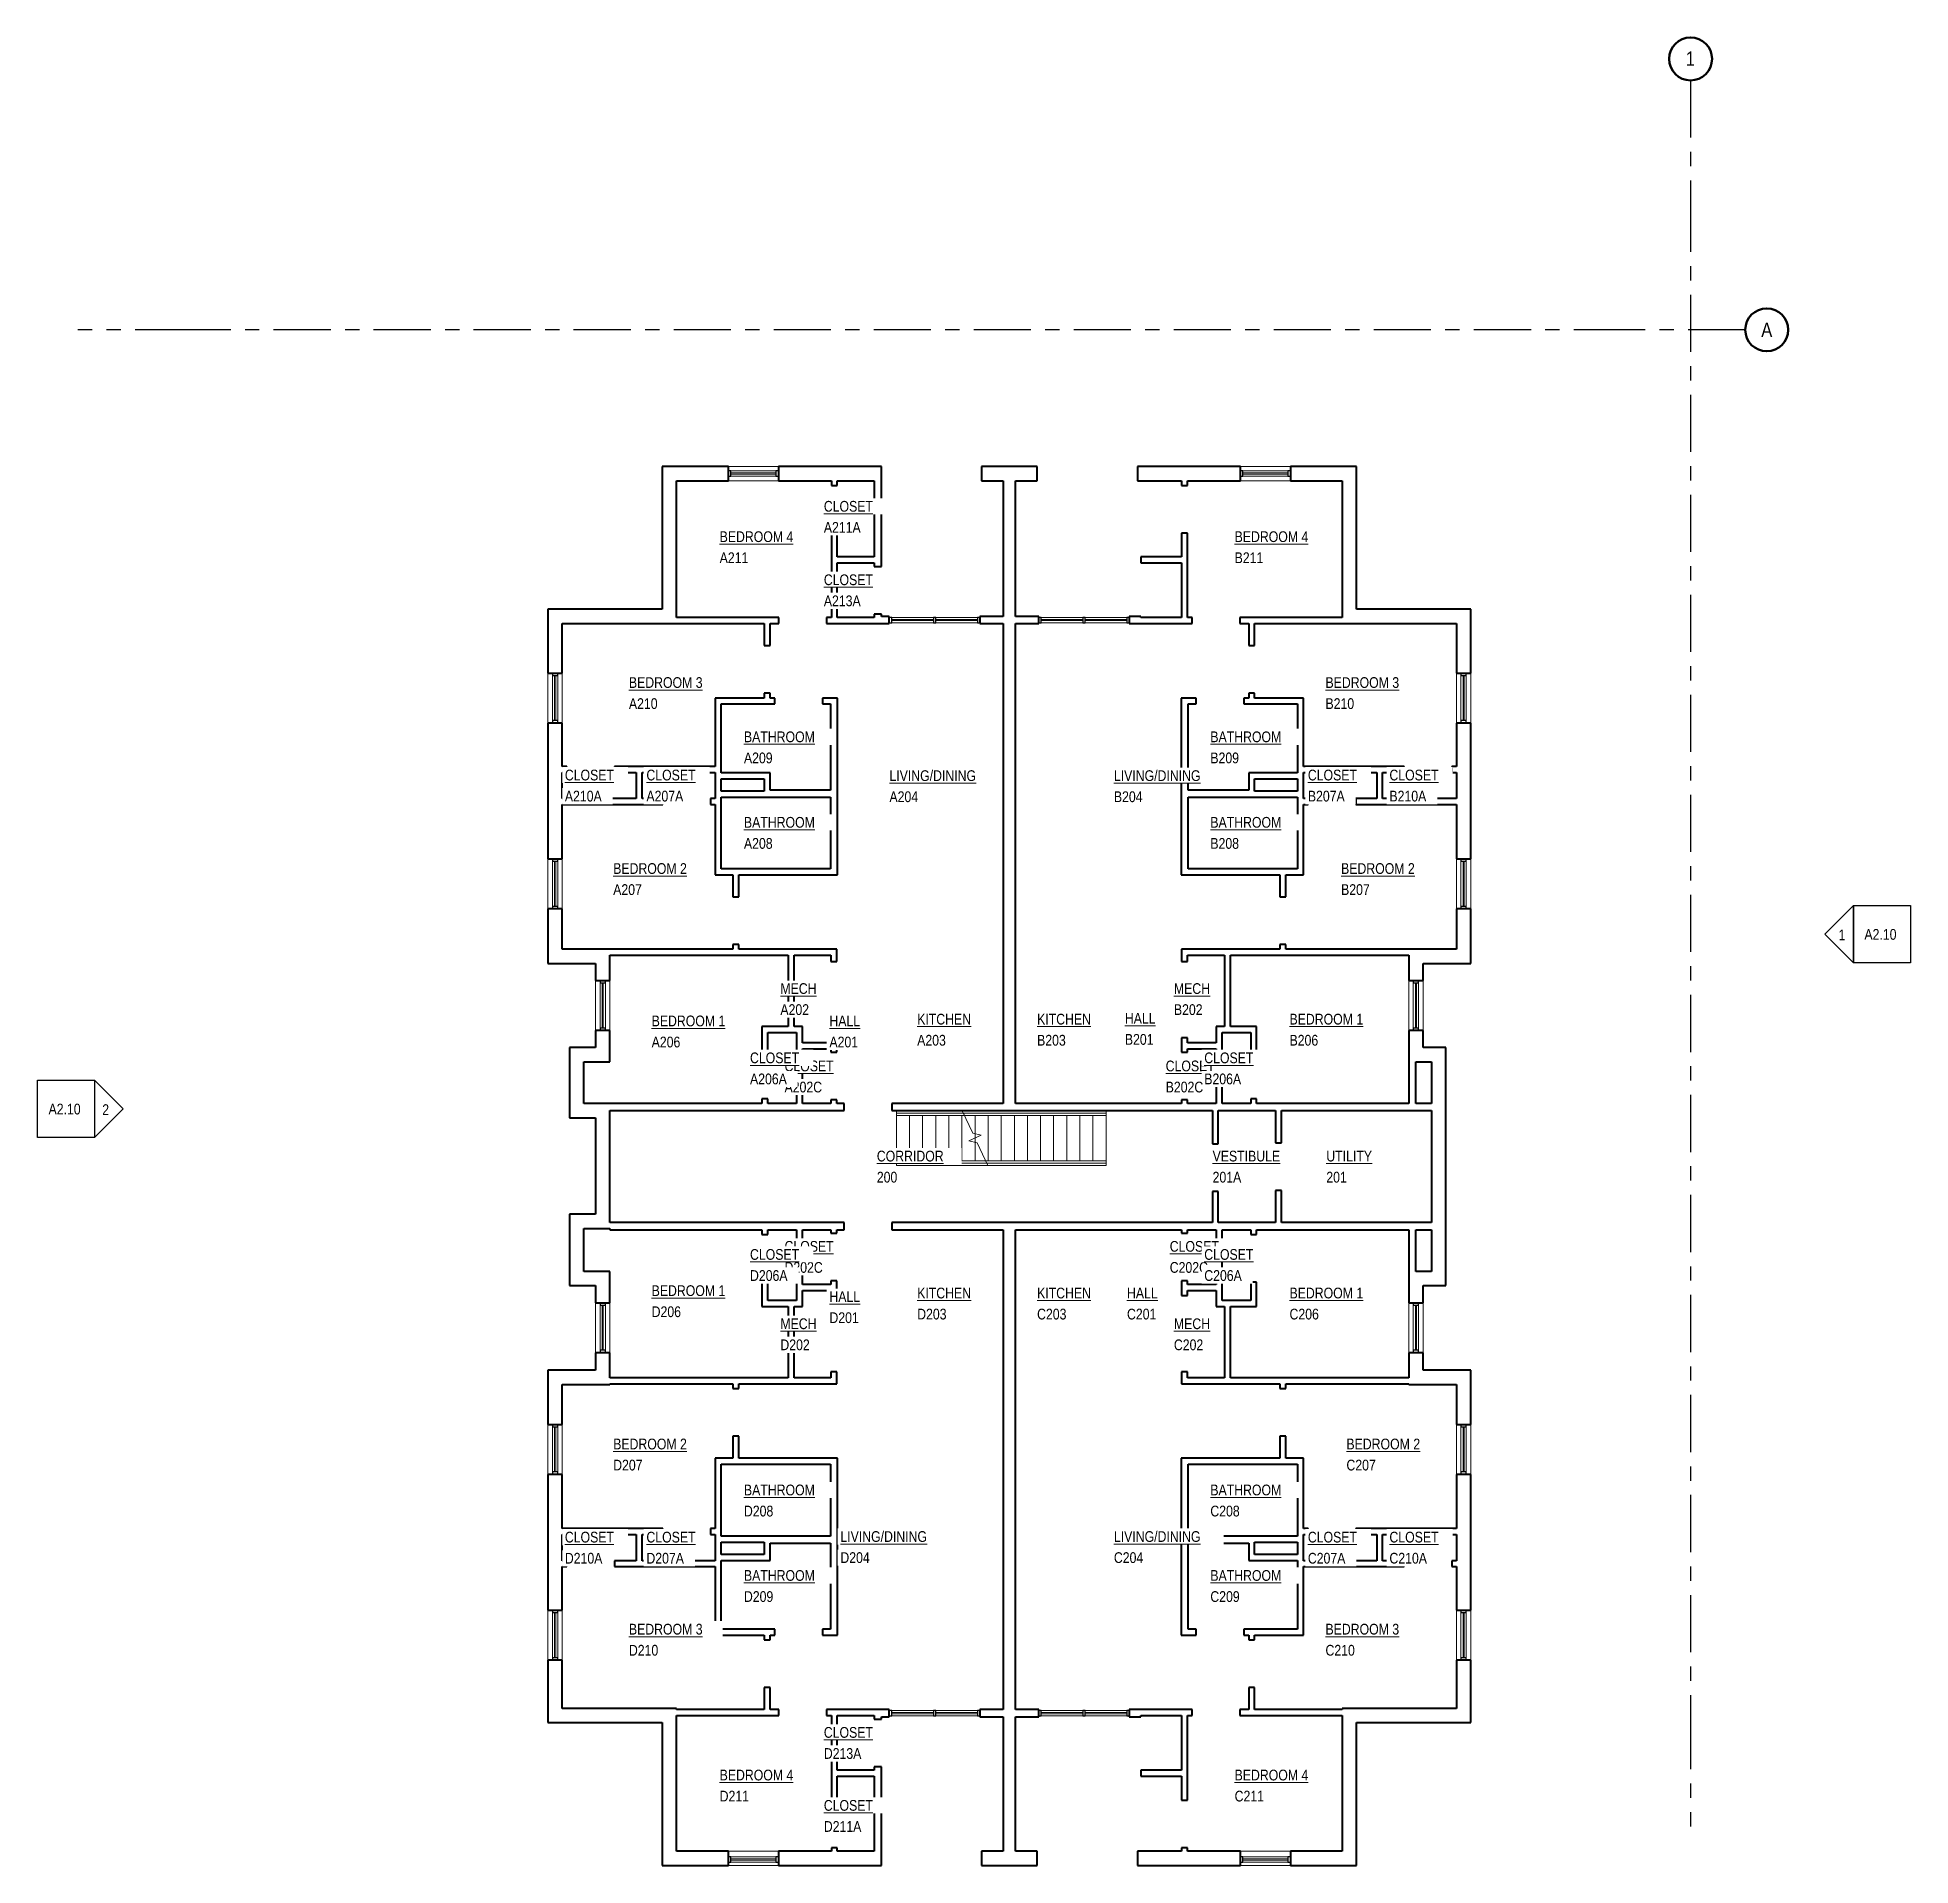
# Model space of a CAD drawing. Header units: inches. Extents: x -118 to 1455, y -116 to 1419.
import ezdxf

# ---------------------------------------------------------------- set-up
doc = ezdxf.new("R2010")
doc.units = ezdxf.units.IN
doc.header["$MEASUREMENT"] = 0
doc.linetypes.add('Grid Line', pattern=[84, 48, -12, 12, -12])
for name, color, linetype, lineweight in [('A-AREA-IDEN', 2, 'Continuous', 9), ('A-FLOR-HRAL', 11, 'Continuous', 9), ('A-GLAZ-CURT', 52, 'Continuous', 9), ('A-GLAZ-CWMG', 51, 'Continuous', 9), ('A-WALL', 113, 'Continuous', 15), ('G-ANNO-SYMB', 111, 'Continuous', 9), ('I-WALL', 2, 'Continuous', 15), ('S-GRID', 1, 'Continuous', 9), ('S-GRID-IDEN', 1, 'Continuous', 50), ('S-STRS', 31, 'Continuous', 9), ('S-STRS-MBND', 31, 'Continuous', 9)]:
    doc.layers.add(name, color=color, linetype=linetype, lineweight=lineweight)
doc.styles.add('Arial Narrow', font='ARIALN.TTF', dxfattribs={"height": 9})
doc.styles.add('Arial Narrow_1', font='ARIALN.TTF', dxfattribs={"height": 12})

msp = doc.modelspace()

# ---------------------------------------------------------------- texts
at = {"layer": 'A-AREA-IDEN', "char_height": 9, "attachment_point": 1, "style": 'Arial Narrow', "bg_fill": 3, "box_fill_scale": 1.25, "bg_fill_color": 9, "bg_fill_true_color": 13158600, "bg_fill_transparency": 0}
for s, insert, width in [('\\LBEDROOM 4', (454.6, 1004.7), 76.356), ('\\LBEDROOM 4', (887.1, 1004.7), 76.356), ('\\LBEDROOM 3', (963.4, 882.2), 76.356), ('\\LBEDROOM 2', (976.5, 726), 76.356), ('\\LBEDROOM 1', (397.5, 598), 76.356), ('\\LKITCHEN', (620.5, 599.5), 55.752), ('\\LKITCHEN', (721.2, 599.5), 55.752), ('\\LBEDROOM 1', (933.2, 599.5), 76.356), ('\\LUTILITY', (964.1, 484.5), 47.571), ('\\LKITCHEN', (620.5, 369.5), 55.752), ('\\LKITCHEN', (721.2, 369.5), 55.752), ('\\LHALL', (796.7, 369.5), 31.512), ('\\LBEDROOM 1', (933.2, 369.5), 76.356), ('\\LBEDROOM 2', (981, 242.7), 76.356), ('\\LBEDROOM 3', (963.4, 87.2), 76.356), ('\\LBEDROOM 4', (454.6, -35.3), 76.356), ('\\LBEDROOM 4', (887.1, -35.3), 76.356)]:
    msp.add_mtext(s, dxfattribs=dict(at, insert=insert, width=width))

# ---------------------------------------------------------------- blocks, each defined once
blk = doc.blocks.new('System Panel - zGlazed-5154609-LEVEL 2')
at = {"layer": 'A-GLAZ-CURT', "lineweight": 15}
for p, q in [((17.5, 0.5), (-17.5, 0.5)), ((-17.5, 0.5), (-17.5, -0.5)), ((17.5, -0.5), (17.5, 0.5)), ((-17.5, -0.5), (17.5, -0.5))]:
    blk.add_line(p, q, dxfattribs=at)
blk = doc.blocks.new('Rectangular Mullion - 4 1_2_ x 2_ Rectangular_CE_-5154596-LEVEL 2')
at = {"layer": 'A-GLAZ-CWMG'}
for p, q in [((636.1, 932.4), (671.1, 932.4)), ((636.1, 927.9), (671.1, 927.9))]:
    blk.add_line(p, q, dxfattribs=at)
blk = doc.blocks.new('Rectangular Mullion - 4 1_2_ x 2_ Rectangular_CE_-5154610-LEVEL 2')
at = {"layer": 'A-GLAZ-CWMG', "lineweight": 25}
for p, q in [((-2, 2.25), (0, 2.25)), ((-2, -2.25), (-2, 2.25)), ((0, 2.25), (0, -2.25)), ((0, -2.25), (-2, -2.25))]:
    blk.add_line(p, q, dxfattribs=at)
blk = doc.blocks.new('Rectangular Mullion - 4 1_2_ x 2_ Rectangular_CE_-5154611-LEVEL 2')
at = {"layer": 'A-GLAZ-CWMG', "lineweight": 25}
for p, q in [((0, 2.25), (-2, 2.25)), ((-2, 2.25), (-2, -2.25)), ((0, -2.25), (0, 2.25)), ((-2, -2.25), (0, -2.25))]:
    blk.add_line(p, q, dxfattribs=at)
blk = doc.blocks.new('Rectangular Mullion - 4 1_2_ x 2_ Rectangular_CE_-5154608-LEVEL 2')
at = {"layer": 'A-GLAZ-CWMG', "lineweight": 25}
for p, q in [((-1, 2.25), (1, 2.25)), ((-1, -2.25), (-1, 2.25)), ((1, 2.25), (1, -2.25)), ((1, -2.25), (-1, -2.25))]:
    blk.add_line(p, q, dxfattribs=at)
blk = doc.blocks.new('System Panel - zGlazed-5154613-LEVEL 2')
at = {"layer": 'A-GLAZ-CURT', "lineweight": 15}
for p, q in [((17.5, 0.5), (-17.5, 0.5)), ((-17.5, 0.5), (-17.5, -0.5)), ((17.5, -0.5), (17.5, 0.5)), ((-17.5, -0.5), (17.5, -0.5))]:
    blk.add_line(p, q, dxfattribs=at)
blk = doc.blocks.new('Rectangular Mullion - 4 1_2_ x 2_ Rectangular_CE_-5154602-LEVEL 2')
at = {"layer": 'A-GLAZ-CWMG'}
for p, q in [((759.6, 932.4), (724.6, 932.4)), ((759.6, 927.9), (724.6, 927.9))]:
    blk.add_line(p, q, dxfattribs=at)
blk = doc.blocks.new('Rectangular Mullion - 4 1_2_ x 2_ Rectangular_CE_-5154614-LEVEL 2')
at = {"layer": 'A-GLAZ-CWMG', "lineweight": 25}
for p, q in [((-2, 2.25), (0, 2.25)), ((-2, -2.25), (-2, 2.25)), ((0, 2.25), (0, -2.25)), ((0, -2.25), (-2, -2.25))]:
    blk.add_line(p, q, dxfattribs=at)
blk = doc.blocks.new('Rectangular Mullion - 4 1_2_ x 2_ Rectangular_CE_-5154615-LEVEL 2')
at = {"layer": 'A-GLAZ-CWMG', "lineweight": 25}
for p, q in [((0, 2.25), (-2, 2.25)), ((-2, 2.25), (-2, -2.25)), ((0, -2.25), (0, 2.25)), ((-2, -2.25), (0, -2.25))]:
    blk.add_line(p, q, dxfattribs=at)
blk = doc.blocks.new('Rectangular Mullion - 4 1_2_ x 2_ Rectangular_CE_-5154612-LEVEL 2')
at = {"layer": 'A-GLAZ-CWMG', "lineweight": 25}
for p, q in [((-1, 2.25), (1, 2.25)), ((-1, -2.25), (-1, 2.25)), ((1, 2.25), (1, -2.25)), ((1, -2.25), (-1, -2.25))]:
    blk.add_line(p, q, dxfattribs=at)
blk = doc.blocks.new('Railing - Railing-5154240-LEVEL 2')
at = {"layer": 'A-FLOR-HRAL'}
for p, q in [((678, 476.1), (779.1, 476.1)), ((678.9, 474.1), (779.1, 474.1)), ((779.1, 476.1), (779.1, 474.1))]:
    blk.add_line(p, q, dxfattribs=at)
blk = doc.blocks.new('Railing - Railing-5154244-LEVEL 2')
at = {"layer": 'A-FLOR-HRAL'}
for p, q in [((659.3, 516.1), (779.1, 516.1)), ((660.2, 514.1), (779.1, 514.1)), ((779.1, 516.1), (779.1, 514.1))]:
    blk.add_line(p, q, dxfattribs=at)
blk = doc.blocks.new('Railing - Railing-5154255-LEVEL 2')
at = {"layer": 'A-FLOR-HRAL'}
for p, q in [((603.1, 476.1), (678, 476.1)), ((603.1, 474.1), (603.1, 476.1)), ((603.1, 474.1), (678.9, 474.1)), ((678.9, 474.1), (678, 476.1))]:
    blk.add_line(p, q, dxfattribs=at)
blk = doc.blocks.new('Railing - Railing-5154259-LEVEL 2')
at = {"layer": 'A-FLOR-HRAL'}
for p, q in [((603.1, 516.1), (659.3, 516.1)), ((603.1, 514.1), (603.1, 516.1)), ((603.1, 514.1), (660.2, 514.1)), ((660.2, 514.1), (659.3, 516.1))]:
    blk.add_line(p, q, dxfattribs=at)
blk = doc.blocks.new('System Panel - zGlazed-5154618-LEVEL 2')
at = {"layer": 'A-GLAZ-CURT', "lineweight": 15}
for p, q in [((19, 0.5), (-19, 0.5)), ((-19, 0.5), (-19, -0.5)), ((19, -0.5), (19, 0.5)), ((-19, -0.5), (19, -0.5))]:
    blk.add_line(p, q, dxfattribs=at)
blk = doc.blocks.new('Rectangular Mullion - 4 1_2_ x 2_ Rectangular_CE_-5154617-LEVEL 2')
at = {"layer": 'A-GLAZ-CWMG'}
for p, q in [((463.9, 1055.4), (501.9, 1055.4)), ((463.9, 1050.9), (501.9, 1050.9))]:
    blk.add_line(p, q, dxfattribs=at)
blk = doc.blocks.new('Rectangular Mullion - 4 1_2_ x 2_ Rectangular_CE_-5154619-LEVEL 2')
at = {"layer": 'A-GLAZ-CWMG', "lineweight": 25}
for p, q in [((-2, 2.25), (0, 2.25)), ((-2, -2.25), (-2, 2.25)), ((0, 2.25), (0, -2.25)), ((0, -2.25), (-2, -2.25))]:
    blk.add_line(p, q, dxfattribs=at)
blk = doc.blocks.new('Rectangular Mullion - 4 1_2_ x 2_ Rectangular_CE_-5154620-LEVEL 2')
at = {"layer": 'A-GLAZ-CWMG', "lineweight": 25}
for p, q in [((0, 2.25), (-2, 2.25)), ((-2, 2.25), (-2, -2.25)), ((0, -2.25), (0, 2.25)), ((-2, -2.25), (0, -2.25))]:
    blk.add_line(p, q, dxfattribs=at)
blk = doc.blocks.new('System Panel - zGlazed-5154623-LEVEL 2')
at = {"layer": 'A-GLAZ-CURT', "lineweight": 15}
for p, q in [((19, 0.5), (-19, 0.5)), ((-19, 0.5), (-19, -0.5)), ((19, -0.5), (19, 0.5)), ((-19, -0.5), (19, -0.5))]:
    blk.add_line(p, q, dxfattribs=at)
blk = doc.blocks.new('Rectangular Mullion - 4 1_2_ x 2_ Rectangular_CE_-5154622-LEVEL 2')
at = {"layer": 'A-GLAZ-CWMG'}
for p, q in [((931.9, 1055.4), (893.9, 1055.4)), ((931.9, 1050.9), (893.9, 1050.9))]:
    blk.add_line(p, q, dxfattribs=at)
blk = doc.blocks.new('Rectangular Mullion - 4 1_2_ x 2_ Rectangular_CE_-5154624-LEVEL 2')
at = {"layer": 'A-GLAZ-CWMG', "lineweight": 25}
for p, q in [((-2, 2.25), (0, 2.25)), ((-2, -2.25), (-2, 2.25)), ((0, 2.25), (0, -2.25)), ((0, -2.25), (-2, -2.25))]:
    blk.add_line(p, q, dxfattribs=at)
blk = doc.blocks.new('Rectangular Mullion - 4 1_2_ x 2_ Rectangular_CE_-5154625-LEVEL 2')
at = {"layer": 'A-GLAZ-CWMG', "lineweight": 25}
for p, q in [((0, 2.25), (-2, 2.25)), ((-2, 2.25), (-2, -2.25)), ((0, -2.25), (0, 2.25)), ((-2, -2.25), (0, -2.25))]:
    blk.add_line(p, q, dxfattribs=at)
blk = doc.blocks.new('Elevation - Detail Number_CE_-134675-LEVEL 2')
at = {"layer": 'G-ANNO-SYMB', "lineweight": 25}
for p, q in [((-0.25, -0.25), (-0.25, 0.25)), ((-0.25, 0.25), (0.25, 0.25)), ((0.25, 0.25), (0.25, -0.25)), ((0.25, -0.25), (-0.25, -0.25))]:
    blk.add_line(p, q, dxfattribs=at)
blk = doc.blocks.new('Elevation - Detail Number_CE_-46063-LEVEL 2')
at = {"layer": 'G-ANNO-SYMB', "lineweight": 25}
for p, q in [((0, 0.25), (-0.25, 0)), ((0.25, 0), (0, 0.25)), ((-0.25, 0), (0.25, 0))]:
    blk.add_line(p, q, dxfattribs=at)
blk = doc.blocks.new('Grid - Grid Head-Circle_CE_-46466-LEVEL 2')
at = {"layer": 'S-GRID-IDEN'}
blk.add_circle((0, 0), 0.188, dxfattribs=at)

# ---------------------------------------------------------------- linework, layer by layer
at = {"layer": 'A-WALL', "lineweight": 40}
for p, q in [((406.4, 1059.2), (406.4, 939.2)), ((461.9, 1059.2), (406.4, 1059.2)), ((461.9, 1047.2), (461.9, 1059.2)), ((590.4, 1059.2), (503.9, 1059.2)), ((503.9, 1059.2), (503.9, 1047.2)), ((590.4, 975.2), (590.4, 1059.2)), ((721.4, 1059.2), (674.4, 1059.2)), ((674.4, 1059.2), (674.4, 1047.2)), ((721.4, 1047.2), (721.4, 1059.2)), ((891.9, 1059.2), (805.4, 1059.2)), ((805.4, 1059.2), (805.4, 1047.2)), ((891.9, 1047.2), (891.9, 1059.2)), ((989.4, 1059.2), (933.9, 1059.2)), ((933.9, 1059.2), (933.9, 1047.2)), ((989.4, 939.2), (989.4, 1059.2)), ((418.4, 932.2), (418.4, 1047.2)), ((418.4, 1047.2), (461.9, 1047.2)), ((503.9, 1047.2), (548.4, 1047.2)), ((553.4, 1047.2), (584.4, 1047.2)), ((584.4, 1047.2), (584.4, 983.2)), ((674.4, 1047.2), (692.6, 1047.2)), ((692.6, 1047.2), (692.6, 933.2)), ((703.1, 1047.2), (721.4, 1047.2)), ((703.1, 933.2), (703.1, 1047.2)), ((805.4, 1047.2), (842.4, 1047.2)), ((847.4, 1047.2), (891.9, 1047.2)), ((933.9, 1047.2), (977.4, 1047.2)), ((977.4, 1047.2), (977.4, 932.2)), ((584.4, 978.2), (584.4, 975.2)), ((584.4, 975.2), (590.4, 975.2)), ((310.4, 939.2), (310.4, 885.7)), ((406.4, 939.2), (310.4, 939.2)), ((584.4, 935.2), (584.4, 932.2)), ((590.4, 935.2), (584.4, 935.2)), ((590.4, 933.2), (590.4, 935.2)), ((597.1, 933.2), (590.4, 933.2)), ((597.1, 927.2), (597.1, 933.2)), ((692.6, 933.2), (673.1, 933.2)), ((673.1, 933.2), (673.1, 927.2)), ((722.6, 933.2), (703.1, 933.2)), ((722.6, 927.2), (722.6, 933.2)), ((808.4, 933.2), (798.6, 933.2)), ((798.6, 933.2), (798.6, 927.2)), ((808.4, 932.2), (808.4, 933.2)), ((1085.4, 939.2), (989.4, 939.2)), ((1085.4, 885.7), (1085.4, 939.2)), ((322.4, 885.7), (322.4, 927.2)), ((322.4, 927.2), (418.4, 927.2)), ((584.4, 927.2), (597.1, 927.2)), ((673.1, 927.2), (692.6, 927.2)), ((692.6, 927.2), (692.6, 524.2)), ((703.1, 524.2), (703.1, 927.2)), ((703.1, 927.2), (722.6, 927.2)), ((798.6, 927.2), (808.4, 927.2)), ((977.4, 927.2), (1073.4, 927.2)), ((1073.4, 927.2), (1073.4, 885.7)), ((310.4, 885.7), (322.4, 885.7)), ((1073.4, 885.7), (1085.4, 885.7)), ((553.6, 864.7), (547.6, 864.7)), ((547.6, 859.7), (547.6, 787.4)), ((553.6, 721.2), (553.6, 864.7)), ((842.1, 864.7), (842.1, 721.2)), ((848.1, 864.7), (842.1, 864.7)), ((848.1, 787.4), (848.1, 859.7)), ((322.4, 843.7), (310.4, 843.7)), ((310.4, 843.7), (310.4, 729.7)), ((322.4, 807.2), (322.4, 843.7)), ((1073.4, 843.7), (1073.4, 807.2)), ((1085.4, 843.7), (1073.4, 843.7)), ((1085.4, 729.7), (1085.4, 843.7)), ((322.4, 780.2), (322.4, 802.2)), ((491.9, 787.4), (491.9, 786.4)), ((547.6, 787.4), (496.9, 787.4)), ((898.9, 787.4), (848.1, 787.4)), ((903.9, 786.4), (903.9, 787.4)), ((1073.4, 802.2), (1073.4, 780.2)), ((322.4, 729.7), (322.4, 775.2)), ((491.9, 781.4), (547.6, 781.4)), ((547.6, 781.4), (547.6, 721.2)), ((848.1, 721.2), (848.1, 781.4)), ((848.1, 781.4), (903.9, 781.4)), ((1073.4, 775.2), (1073.4, 729.7)), ((310.4, 729.7), (322.4, 729.7)), ((1073.4, 729.7), (1085.4, 729.7)), ((322.4, 687.7), (310.4, 687.7)), ((310.4, 687.7), (310.4, 641.7)), ((322.4, 653.7), (322.4, 687.7)), ((1073.4, 687.7), (1073.4, 653.7)), ((1085.4, 687.7), (1073.4, 687.7)), ((1085.4, 641.7), (1085.4, 687.7)), ((362.4, 653.7), (322.4, 653.7)), ((362.4, 627.4), (362.4, 648.7)), ((1073.4, 653.7), (1033.4, 653.7)), ((1033.4, 648.7), (1033.4, 627.4)), ((310.4, 641.7), (350.4, 641.7)), ((350.4, 641.7), (350.4, 627.4)), ((1045.4, 641.7), (1085.4, 641.7)), ((1045.4, 627.4), (1045.4, 641.7)), ((350.4, 627.4), (362.4, 627.4)), ((1033.4, 627.4), (1045.4, 627.4)), ((362.4, 585.4), (350.4, 585.4)), ((350.4, 585.4), (350.4, 571.2)), ((362.4, 559.2), (362.4, 585.4)), ((1045.4, 585.4), (1033.4, 585.4)), ((1033.4, 585.4), (1033.4, 524.2)), ((1045.4, 571.2), (1045.4, 585.4)), ((328.4, 571.2), (328.4, 512.2)), ((350.4, 571.2), (328.4, 571.2)), ((1064.4, 571.2), (1045.4, 571.2)), ((1064.4, 371.2), (1064.4, 571.2)), ((340.4, 524.2), (340.4, 559.2)), ((340.4, 559.2), (362.4, 559.2)), ((1039.4, 559.2), (1052.4, 559.2)), ((1039.4, 524.2), (1039.4, 559.2)), ((1052.4, 559.2), (1052.4, 524.2)), ((490.1, 524.2), (340.4, 524.2)), ((519.1, 524.2), (495.1, 524.2)), ((548.1, 524.2), (524.1, 524.2)), ((559.1, 524.2), (553.1, 524.2)), ((559.1, 518.2), (559.1, 524.2)), ((692.6, 524.2), (599.1, 524.2)), ((599.1, 524.2), (599.1, 518.2)), ((842.6, 524.2), (703.1, 524.2)), ((871.6, 524.2), (847.6, 524.2)), ((900.6, 524.2), (876.6, 524.2)), ((1033.4, 524.2), (905.6, 524.2)), ((1052.4, 524.2), (1039.4, 524.2)), ((328.4, 512.2), (350.4, 512.2)), ((350.4, 512.2), (350.4, 431.2)), ((362.4, 424.2), (362.4, 518.2)), ((362.4, 518.2), (559.1, 518.2)), ((599.1, 518.2), (868.4, 518.2)), ((873.4, 518.2), (921.4, 518.2)), ((926.4, 518.2), (1052.4, 518.2)), ((1052.4, 518.2), (1052.4, 424.2)), ((328.4, 431.2), (328.4, 371.2)), ((350.4, 431.2), (328.4, 431.2)), ((340.4, 383.2), (340.4, 419.2)), ((340.4, 419.2), (362.4, 419.2)), ((559.1, 424.2), (362.4, 424.2)), ((362.4, 419.2), (362.4, 418.2)), ((362.4, 418.2), (490.1, 418.2)), ((495.1, 418.2), (519.1, 418.2)), ((524.1, 418.2), (548.1, 418.2)), ((553.1, 418.2), (559.1, 418.2)), ((559.1, 418.2), (559.1, 424.2)), ((868.4, 424.2), (599.1, 424.2)), ((599.1, 424.2), (599.1, 418.2)), ((599.1, 418.2), (692.6, 418.2)), ((692.6, 418.2), (692.6, 15.2)), ((703.1, 15.2), (703.1, 418.2)), ((703.1, 418.2), (842.6, 418.2)), ((847.6, 418.2), (871.6, 418.2)), ((921.4, 424.2), (873.4, 424.2)), ((876.6, 418.2), (900.6, 418.2)), ((905.6, 418.2), (1033.4, 418.2)), ((1052.4, 424.2), (926.4, 424.2)), ((1033.4, 418.2), (1033.4, 356.9)), ((1039.4, 418.2), (1052.4, 418.2)), ((1039.4, 383.2), (1039.4, 418.2)), ((1052.4, 418.2), (1052.4, 383.2)), ((362.4, 383.2), (340.4, 383.2)), ((362.4, 356.9), (362.4, 383.2)), ((1052.4, 383.2), (1039.4, 383.2)), ((328.4, 371.2), (350.4, 371.2)), ((350.4, 371.2), (350.4, 356.9)), ((1045.4, 371.2), (1064.4, 371.2)), ((1045.4, 356.9), (1045.4, 371.2)), ((350.4, 356.9), (362.4, 356.9)), ((1033.4, 356.9), (1045.4, 356.9)), ((362.4, 314.9), (350.4, 314.9)), ((350.4, 314.9), (350.4, 300.2)), ((362.4, 293.7), (362.4, 314.9)), ((1033.4, 314.9), (1033.4, 293.7)), ((1045.4, 314.9), (1033.4, 314.9)), ((1045.4, 300.2), (1045.4, 314.9)), ((310.4, 300.2), (310.4, 254.7)), ((350.4, 300.2), (310.4, 300.2)), ((1085.4, 300.2), (1045.4, 300.2)), ((1085.4, 254.7), (1085.4, 300.2)), ((322.4, 254.7), (322.4, 288.2)), ((322.4, 288.2), (362.4, 288.2)), ((362.4, 288.2), (362.4, 288.7)), ((1033.4, 288.7), (1033.4, 288.2)), ((1033.4, 288.2), (1073.4, 288.2)), ((1073.4, 288.2), (1073.4, 254.7)), ((310.4, 254.7), (322.4, 254.7)), ((1073.4, 254.7), (1085.4, 254.7)), ((547.6, 221.2), (547.6, 160.9)), ((553.6, 77.7), (553.6, 221.2)), ((842.1, 221.2), (842.1, 77.7)), ((848.1, 160.9), (848.1, 221.2)), ((322.4, 212.7), (310.4, 212.7)), ((310.4, 212.7), (310.4, 98.7)), ((322.4, 167.2), (322.4, 212.7)), ((1073.4, 212.7), (1073.4, 167.2)), ((1085.4, 212.7), (1073.4, 212.7)), ((1085.4, 98.7), (1085.4, 212.7)), ((322.4, 140.2), (322.4, 162.2)), ((547.6, 160.9), (491.9, 160.9)), ((903.9, 160.9), (848.1, 160.9)), ((1073.4, 162.2), (1073.4, 140.2)), ((491.9, 155.9), (491.9, 154.9)), ((496.9, 154.9), (547.6, 154.9)), ((547.6, 154.9), (547.6, 82.7)), ((848.1, 82.7), (848.1, 154.9)), ((848.1, 154.9), (898.9, 154.9)), ((903.9, 154.9), (903.9, 155.9)), ((322.4, 98.7), (322.4, 135.2)), ((1073.4, 135.2), (1073.4, 98.7)), ((310.4, 98.7), (322.4, 98.7)), ((1073.4, 98.7), (1085.4, 98.7)), ((547.6, 77.7), (553.6, 77.7)), ((842.1, 77.7), (848.1, 77.7)), ((322.4, 56.7), (310.4, 56.7)), ((310.4, 56.7), (310.4, 4.2)), ((322.4, 16.2), (322.4, 56.7)), ((1073.4, 56.7), (1073.4, 16.2)), ((1085.4, 56.7), (1073.4, 56.7)), ((1085.4, 4.2), (1085.4, 56.7)), ((418.4, 16.2), (322.4, 16.2)), ((418.4, 15.2), (418.4, 16.2)), ((1073.4, 16.2), (977.4, 16.2)), ((977.4, 16.2), (977.4, 15.2)), ((310.4, 4.2), (406.4, 4.2)), ((406.4, 4.2), (406.4, -115.8)), ((418.4, -103.8), (418.4, 10.2)), ((597.1, 15.2), (584.4, 15.2)), ((584.4, 10.2), (584.4, 7.2)), ((584.4, 7.2), (590.4, 7.2)), ((590.4, 7.2), (590.4, 9.2)), ((590.4, 9.2), (597.1, 9.2)), ((597.1, 9.2), (597.1, 15.2)), ((692.6, 15.2), (673.1, 15.2)), ((673.1, 15.2), (673.1, 9.2)), ((673.1, 9.2), (692.6, 9.2)), ((692.6, 9.2), (692.6, -103.8)), ((722.6, 15.2), (703.1, 15.2)), ((703.1, -103.8), (703.1, 9.2)), ((703.1, 9.2), (722.6, 9.2)), ((722.6, 9.2), (722.6, 15.2)), ((808.4, 15.2), (798.6, 15.2)), ((798.6, 15.2), (798.6, 9.2)), ((798.6, 9.2), (808.4, 9.2)), ((808.4, 9.2), (808.4, 10.2)), ((977.4, 10.2), (977.4, -103.8)), ((989.4, 4.2), (1085.4, 4.2)), ((989.4, -115.8), (989.4, 4.2)), ((590.4, -32.8), (584.4, -32.8)), ((584.4, -32.8), (584.4, -35.8)), ((584.4, -40.8), (584.4, -103.8)), ((590.4, -115.8), (590.4, -32.8)), ((461.9, -103.8), (418.4, -103.8)), ((461.9, -115.8), (461.9, -103.8)), ((548.4, -103.8), (503.9, -103.8)), ((503.9, -103.8), (503.9, -115.8)), ((584.4, -103.8), (553.4, -103.8)), ((692.6, -103.8), (674.4, -103.8)), ((674.4, -103.8), (674.4, -115.8)), ((721.4, -103.8), (703.1, -103.8)), ((721.4, -115.8), (721.4, -103.8)), ((842.4, -103.8), (805.4, -103.8)), ((805.4, -103.8), (805.4, -115.8)), ((891.9, -103.8), (847.4, -103.8)), ((891.9, -115.8), (891.9, -103.8)), ((977.4, -103.8), (933.9, -103.8)), ((933.9, -103.8), (933.9, -115.8)), ((406.4, -115.8), (461.9, -115.8)), ((503.9, -115.8), (590.4, -115.8)), ((674.4, -115.8), (721.4, -115.8)), ((805.4, -115.8), (891.9, -115.8)), ((933.9, -115.8), (989.4, -115.8))]:
    msp.add_line(p, q, dxfattribs=at)
at = {"layer": 'A-WALL'}
for p, q in [((461.9, 1059.2), (503.9, 1059.2)), ((891.9, 1059.2), (933.9, 1059.2)), ((503.9, 1047.2), (461.9, 1047.2)), ((933.9, 1047.2), (891.9, 1047.2)), ((310.4, 843.7), (310.4, 885.7)), ((322.4, 885.7), (322.4, 843.7)), ((1073.4, 843.7), (1073.4, 885.7)), ((1085.4, 885.7), (1085.4, 843.7)), ((310.4, 687.7), (310.4, 729.7)), ((322.4, 729.7), (322.4, 687.7)), ((1073.4, 687.7), (1073.4, 729.7)), ((1085.4, 729.7), (1085.4, 687.7)), ((350.4, 585.4), (350.4, 627.4)), ((362.4, 627.4), (362.4, 585.4)), ((1033.4, 585.4), (1033.4, 627.4)), ((1045.4, 627.4), (1045.4, 585.4)), ((350.4, 314.9), (350.4, 356.9)), ((362.4, 356.9), (362.4, 314.9)), ((1033.4, 314.9), (1033.4, 356.9)), ((1045.4, 356.9), (1045.4, 314.9)), ((310.4, 212.7), (310.4, 254.7)), ((322.4, 254.7), (322.4, 212.7)), ((1073.4, 212.7), (1073.4, 254.7)), ((1085.4, 254.7), (1085.4, 212.7)), ((310.4, 56.7), (310.4, 98.7)), ((322.4, 98.7), (322.4, 56.7)), ((1073.4, 56.7), (1073.4, 98.7)), ((1085.4, 98.7), (1085.4, 56.7)), ((461.9, -103.8), (503.9, -103.8)), ((891.9, -103.8), (933.9, -103.8)), ((503.9, -115.8), (461.9, -115.8)), ((933.9, -115.8), (891.9, -115.8))]:
    msp.add_line(p, q, dxfattribs=at)
at = {"layer": 'I-WALL', "lineweight": 40}
for p, q in [((548.4, 1047.2), (548.4, 1043.2)), ((548.4, 1043.2), (553.4, 1043.2)), ((553.4, 1043.2), (553.4, 1047.2)), ((842.4, 1047.2), (842.4, 1043.2)), ((842.4, 1043.2), (847.4, 1043.2)), ((847.4, 1043.2), (847.4, 1047.2)), ((548.4, 1003.2), (548.4, 932.2)), ((553.4, 1003.2), (548.4, 1003.2)), ((553.4, 983.2), (553.4, 1003.2)), ((842.4, 1003.2), (842.4, 983.2)), ((847.4, 1003.2), (842.4, 1003.2)), ((847.4, 932.2), (847.4, 1003.2)), ((584.4, 983.2), (553.4, 983.2)), ((553.4, 932.2), (553.4, 978.2)), ((553.4, 978.2), (584.4, 978.2)), ((842.4, 983.2), (808.4, 983.2)), ((808.4, 983.2), (808.4, 978.2)), ((808.4, 978.2), (842.4, 978.2)), ((842.4, 978.2), (842.4, 932.2)), ((504.4, 932.2), (418.4, 932.2)), ((504.4, 927.2), (504.4, 932.2)), ((548.4, 932.2), (544.4, 932.2)), ((544.4, 932.2), (544.4, 927.2)), ((584.4, 932.2), (553.4, 932.2)), ((842.4, 932.2), (808.4, 932.2)), ((851.4, 932.2), (847.4, 932.2)), ((851.4, 927.2), (851.4, 932.2)), ((977.4, 932.2), (891.4, 932.2)), ((891.4, 932.2), (891.4, 927.2)), ((418.4, 927.2), (491.9, 927.2)), ((491.9, 927.2), (491.9, 908.7)), ((496.9, 927.2), (504.4, 927.2)), ((496.9, 908.7), (496.9, 927.2)), ((544.4, 927.2), (584.4, 927.2)), ((808.4, 927.2), (851.4, 927.2)), ((891.4, 927.2), (898.9, 927.2)), ((898.9, 927.2), (898.9, 908.7)), ((903.9, 927.2), (977.4, 927.2)), ((903.9, 908.7), (903.9, 927.2)), ((491.9, 908.7), (496.9, 908.7)), ((898.9, 908.7), (903.9, 908.7)), ((491.9, 868.7), (491.9, 864.7)), ((496.9, 868.7), (491.9, 868.7)), ((496.9, 864.7), (496.9, 868.7)), ((898.9, 868.7), (898.9, 864.7)), ((903.9, 868.7), (898.9, 868.7)), ((903.9, 864.7), (903.9, 868.7)), ((491.9, 864.7), (450.9, 864.7)), ((450.9, 864.7), (450.9, 807.2)), ((455.9, 859.7), (500.9, 859.7)), ((455.9, 801.9), (455.9, 859.7)), ((500.9, 864.7), (496.9, 864.7)), ((500.9, 859.7), (500.9, 864.7)), ((547.6, 864.7), (540.9, 864.7)), ((540.9, 864.7), (540.9, 859.7)), ((540.9, 859.7), (547.6, 859.7)), ((854.9, 864.7), (848.1, 864.7)), ((848.1, 859.7), (854.9, 859.7)), ((854.9, 859.7), (854.9, 864.7)), ((898.9, 864.7), (894.9, 864.7)), ((894.9, 864.7), (894.9, 859.7)), ((894.9, 859.7), (939.9, 859.7)), ((944.9, 864.7), (903.9, 864.7)), ((939.9, 859.7), (939.9, 801.9)), ((944.9, 807.2), (944.9, 864.7)), ((326.4, 807.2), (322.4, 807.2)), ((326.4, 802.2), (326.4, 807.2)), ((450.9, 807.2), (366.4, 807.2)), ((366.4, 807.2), (366.4, 802.2)), ((1029.4, 807.2), (944.9, 807.2)), ((1029.4, 802.2), (1029.4, 807.2)), ((1073.4, 807.2), (1069.4, 807.2)), ((1069.4, 807.2), (1069.4, 802.2)), ((322.4, 802.2), (326.4, 802.2)), ((366.4, 802.2), (384.4, 802.2)), ((384.4, 802.2), (384.4, 780.2)), ((389.4, 802.2), (450.9, 802.2)), ((389.4, 780.2), (389.4, 802.2)), ((450.9, 802.2), (450.9, 780.2)), ((496.9, 801.9), (455.9, 801.9)), ((455.9, 786.4), (455.9, 796.9)), ((455.9, 796.9), (491.9, 796.9)), ((491.9, 796.9), (491.9, 787.4)), ((496.9, 787.4), (496.9, 801.9)), ((898.9, 801.9), (898.9, 787.4)), ((939.9, 801.9), (898.9, 801.9)), ((903.9, 787.4), (903.9, 796.9)), ((903.9, 796.9), (939.9, 796.9)), ((939.9, 796.9), (939.9, 786.4)), ((944.9, 780.2), (944.9, 802.2)), ((944.9, 802.2), (1006.4, 802.2)), ((1006.4, 802.2), (1006.4, 780.2)), ((1011.4, 802.2), (1029.4, 802.2)), ((1011.4, 780.2), (1011.4, 802.2)), ((1069.4, 802.2), (1073.4, 802.2)), ((384.4, 780.2), (322.4, 780.2)), ((322.4, 775.2), (406.9, 775.2)), ((406.9, 780.2), (389.4, 780.2)), ((406.9, 775.2), (406.9, 780.2)), ((450.9, 780.2), (446.9, 780.2)), ((446.9, 780.2), (446.9, 775.2)), ((446.9, 775.2), (450.9, 775.2)), ((450.9, 775.2), (450.9, 716.2)), ((491.9, 786.4), (455.9, 786.4)), ((455.9, 721.2), (455.9, 781.4)), ((455.9, 781.4), (491.9, 781.4)), ((939.9, 786.4), (903.9, 786.4)), ((903.9, 781.4), (939.9, 781.4)), ((939.9, 781.4), (939.9, 721.2)), ((948.9, 780.2), (944.9, 780.2)), ((944.9, 716.2), (944.9, 775.2)), ((944.9, 775.2), (948.9, 775.2)), ((948.9, 775.2), (948.9, 780.2)), ((1006.4, 780.2), (988.9, 780.2)), ((988.9, 780.2), (988.9, 775.2)), ((988.9, 775.2), (1073.4, 775.2)), ((1073.4, 780.2), (1011.4, 780.2)), ((450.9, 716.2), (465.6, 716.2)), ((547.6, 721.2), (455.9, 721.2)), ((465.6, 716.2), (465.6, 697.7)), ((470.6, 716.2), (553.6, 716.2)), ((470.6, 697.7), (470.6, 716.2)), ((553.6, 716.2), (553.6, 721.2)), ((842.1, 721.2), (842.1, 716.2)), ((842.1, 716.2), (925.1, 716.2)), ((939.9, 721.2), (848.1, 721.2)), ((925.1, 716.2), (925.1, 697.7)), ((930.1, 716.2), (944.9, 716.2)), ((930.1, 697.7), (930.1, 716.2)), ((465.6, 697.7), (470.6, 697.7)), ((925.1, 697.7), (930.1, 697.7)), ((465.6, 653.7), (362.4, 653.7)), ((362.4, 648.7), (512.1, 648.7)), ((465.6, 657.7), (465.6, 653.7)), ((470.6, 657.7), (465.6, 657.7)), ((470.6, 653.7), (470.6, 657.7)), ((553.1, 653.7), (470.6, 653.7)), ((512.1, 648.7), (512.1, 588.8)), ((517.1, 648.7), (548.1, 648.7)), ((517.1, 588.8), (517.1, 648.7)), ((548.1, 648.7), (548.1, 643.4)), ((553.1, 643.4), (553.1, 653.7)), ((925.1, 653.7), (842.6, 653.7)), ((842.6, 653.7), (842.6, 643.4)), ((847.6, 648.7), (878.6, 648.7)), ((847.6, 643.4), (847.6, 648.7)), ((878.6, 648.7), (878.6, 588.8)), ((883.6, 648.7), (1033.4, 648.7)), ((883.6, 588.8), (883.6, 648.7)), ((925.1, 657.7), (925.1, 653.7)), ((930.1, 657.7), (925.1, 657.7)), ((930.1, 653.7), (930.1, 657.7)), ((1033.4, 653.7), (930.1, 653.7)), ((548.1, 643.4), (553.1, 643.4)), ((842.6, 643.4), (847.6, 643.4)), ((512.1, 588.8), (490.1, 588.8)), ((490.1, 588.8), (490.1, 568.2)), ((495.1, 583.8), (519.1, 583.8)), ((495.1, 568.2), (495.1, 583.8)), ((524.1, 588.8), (517.1, 588.8)), ((519.1, 583.8), (519.1, 524.2)), ((524.1, 575.2), (524.1, 588.8)), ((871.6, 588.8), (871.6, 575.2)), ((878.6, 588.8), (871.6, 588.8)), ((876.6, 524.2), (876.6, 583.8)), ((876.6, 583.8), (900.6, 583.8)), ((905.6, 588.8), (883.6, 588.8)), ((900.6, 583.8), (900.6, 568.2)), ((905.6, 568.2), (905.6, 588.8)), ((490.1, 568.2), (495.1, 568.2)), ((548.1, 575.2), (524.1, 575.2)), ((524.1, 570.2), (548.1, 570.2)), ((524.1, 524.2), (524.1, 570.2)), ((548.1, 579.4), (548.1, 575.2)), ((553.1, 579.4), (548.1, 579.4)), ((548.1, 570.2), (548.1, 567.2)), ((548.1, 567.2), (553.1, 567.2)), ((553.1, 567.2), (553.1, 579.4)), ((842.6, 579.4), (842.6, 567.2)), ((847.6, 579.4), (842.6, 579.4)), ((842.6, 567.2), (847.6, 567.2)), ((847.6, 575.2), (847.6, 579.4)), ((871.6, 575.2), (847.6, 575.2)), ((847.6, 567.2), (847.6, 570.2)), ((847.6, 570.2), (871.6, 570.2)), ((871.6, 570.2), (871.6, 524.2)), ((900.6, 568.2), (905.6, 568.2)), ((490.1, 528.2), (490.1, 524.2)), ((495.1, 528.2), (490.1, 528.2)), ((495.1, 524.2), (495.1, 528.2)), ((548.1, 527.2), (548.1, 524.2)), ((553.1, 527.2), (548.1, 527.2)), ((553.1, 524.2), (553.1, 527.2)), ((842.6, 527.2), (842.6, 524.2)), ((847.6, 527.2), (842.6, 527.2)), ((847.6, 524.2), (847.6, 527.2)), ((900.6, 528.2), (900.6, 524.2)), ((905.6, 528.2), (900.6, 528.2)), ((905.6, 524.2), (905.6, 528.2)), ((868.4, 518.2), (868.4, 490.2)), ((873.4, 490.2), (873.4, 518.2)), ((921.4, 518.2), (921.4, 491.2)), ((926.4, 491.2), (926.4, 518.2)), ((868.4, 490.2), (873.4, 490.2)), ((921.4, 491.2), (926.4, 491.2)), ((868.4, 450.2), (868.4, 424.2)), ((873.4, 450.2), (868.4, 450.2)), ((873.4, 424.2), (873.4, 450.2)), ((926.4, 451.2), (921.4, 451.2)), ((921.4, 451.2), (921.4, 424.2)), ((926.4, 424.2), (926.4, 451.2)), ((490.1, 418.2), (490.1, 414.2)), ((490.1, 414.2), (495.1, 414.2)), ((495.1, 414.2), (495.1, 418.2)), ((519.1, 418.2), (519.1, 358.6)), ((524.1, 372.2), (524.1, 418.2)), ((548.1, 418.2), (548.1, 415.2)), ((548.1, 415.2), (553.1, 415.2)), ((553.1, 415.2), (553.1, 418.2)), ((842.6, 418.2), (842.6, 415.2)), ((842.6, 415.2), (847.6, 415.2)), ((847.6, 415.2), (847.6, 418.2)), ((871.6, 418.2), (871.6, 372.2)), ((876.6, 358.6), (876.6, 418.2)), ((900.6, 418.2), (900.6, 414.2)), ((900.6, 414.2), (905.6, 414.2)), ((905.6, 414.2), (905.6, 418.2)), ((495.1, 374.2), (490.1, 374.2)), ((490.1, 374.2), (490.1, 353.6)), ((495.1, 358.6), (495.1, 374.2)), ((548.1, 372.2), (524.1, 372.2)), ((524.1, 367.2), (548.1, 367.2)), ((524.1, 353.6), (524.1, 367.2)), ((553.1, 375.2), (548.1, 375.2)), ((548.1, 375.2), (548.1, 372.2)), ((548.1, 367.2), (548.1, 362.9)), ((548.1, 362.9), (553.1, 362.9)), ((553.1, 362.9), (553.1, 375.2)), ((847.6, 375.2), (842.6, 375.2)), ((842.6, 375.2), (842.6, 362.9)), ((842.6, 362.9), (847.6, 362.9)), ((847.6, 372.2), (847.6, 375.2)), ((871.6, 372.2), (847.6, 372.2)), ((847.6, 362.9), (847.6, 367.2)), ((847.6, 367.2), (871.6, 367.2)), ((871.6, 367.2), (871.6, 353.6)), ((905.6, 374.2), (900.6, 374.2)), ((900.6, 374.2), (900.6, 358.6)), ((905.6, 353.6), (905.6, 374.2)), ((490.1, 353.6), (512.1, 353.6)), ((519.1, 358.6), (495.1, 358.6)), ((512.1, 353.6), (512.1, 293.7)), ((517.1, 353.6), (524.1, 353.6)), ((517.1, 293.7), (517.1, 353.6)), ((871.6, 353.6), (878.6, 353.6)), ((900.6, 358.6), (876.6, 358.6)), ((878.6, 353.6), (878.6, 293.7)), ((883.6, 353.6), (905.6, 353.6)), ((883.6, 293.7), (883.6, 353.6)), ((553.1, 298.9), (548.1, 298.9)), ((548.1, 298.9), (548.1, 293.7)), ((553.1, 288.7), (553.1, 298.9)), ((847.6, 298.9), (842.6, 298.9)), ((842.6, 298.9), (842.6, 288.7)), ((847.6, 293.7), (847.6, 298.9)), ((512.1, 293.7), (362.4, 293.7)), ((362.4, 288.7), (465.6, 288.7)), ((465.6, 288.7), (465.6, 284.7)), ((465.6, 284.7), (470.6, 284.7)), ((470.6, 284.7), (470.6, 288.7)), ((470.6, 288.7), (553.1, 288.7)), ((548.1, 293.7), (517.1, 293.7)), ((842.6, 288.7), (925.1, 288.7)), ((878.6, 293.7), (847.6, 293.7)), ((1033.4, 293.7), (883.6, 293.7)), ((925.1, 288.7), (925.1, 284.7)), ((925.1, 284.7), (930.1, 284.7)), ((930.1, 284.7), (930.1, 288.7)), ((930.1, 288.7), (1033.4, 288.7)), ((470.6, 244.7), (465.6, 244.7)), ((465.6, 244.7), (465.6, 226.2)), ((470.6, 226.2), (470.6, 244.7)), ((930.1, 244.7), (925.1, 244.7)), ((925.1, 244.7), (925.1, 226.2)), ((930.1, 226.2), (930.1, 244.7)), ((450.9, 226.2), (450.9, 167.2)), ((465.6, 226.2), (450.9, 226.2)), ((455.9, 160.9), (455.9, 221.2)), ((455.9, 221.2), (547.6, 221.2)), ((553.6, 226.2), (470.6, 226.2)), ((553.6, 221.2), (553.6, 226.2)), ((925.1, 226.2), (842.1, 226.2)), ((842.1, 226.2), (842.1, 221.2)), ((848.1, 221.2), (939.9, 221.2)), ((944.9, 226.2), (930.1, 226.2)), ((939.9, 221.2), (939.9, 160.9)), ((944.9, 167.2), (944.9, 226.2)), ((406.9, 167.2), (322.4, 167.2)), ((322.4, 162.2), (384.4, 162.2)), ((384.4, 162.2), (384.4, 140.2)), ((389.4, 162.2), (406.9, 162.2)), ((389.4, 140.2), (389.4, 162.2)), ((406.9, 162.2), (406.9, 167.2)), ((450.9, 167.2), (446.9, 167.2)), ((446.9, 167.2), (446.9, 162.2)), ((446.9, 162.2), (450.9, 162.2)), ((450.9, 162.2), (450.9, 140.2)), ((491.9, 160.9), (455.9, 160.9)), ((939.9, 160.9), (903.9, 160.9)), ((948.9, 167.2), (944.9, 167.2)), ((944.9, 140.2), (944.9, 162.2)), ((944.9, 162.2), (948.9, 162.2)), ((948.9, 162.2), (948.9, 167.2)), ((1073.4, 167.2), (988.9, 167.2)), ((988.9, 167.2), (988.9, 162.2)), ((988.9, 162.2), (1006.4, 162.2)), ((1006.4, 162.2), (1006.4, 140.2)), ((1011.4, 162.2), (1073.4, 162.2)), ((1011.4, 140.2), (1011.4, 162.2)), ((455.9, 145.4), (455.9, 155.9)), ((455.9, 155.9), (491.9, 155.9)), ((491.9, 145.4), (455.9, 145.4)), ((491.9, 154.9), (491.9, 145.4)), ((496.9, 140.4), (496.9, 154.9)), ((898.9, 154.9), (898.9, 140.4)), ((903.9, 155.9), (939.9, 155.9)), ((903.9, 145.4), (903.9, 154.9)), ((939.9, 145.4), (903.9, 145.4)), ((939.9, 155.9), (939.9, 145.4)), ((326.4, 140.2), (322.4, 140.2)), ((322.4, 135.2), (326.4, 135.2)), ((326.4, 135.2), (326.4, 140.2)), ((384.4, 140.2), (366.4, 140.2)), ((366.4, 140.2), (366.4, 135.2)), ((366.4, 135.2), (450.9, 135.2)), ((450.9, 140.2), (389.4, 140.2)), ((450.9, 135.2), (450.9, 77.7)), ((455.9, 82.7), (455.9, 140.4)), ((455.9, 140.4), (496.9, 140.4)), ((898.9, 140.4), (939.9, 140.4)), ((939.9, 140.4), (939.9, 82.7)), ((1006.4, 140.2), (944.9, 140.2)), ((944.9, 77.7), (944.9, 135.2)), ((944.9, 135.2), (1029.4, 135.2)), ((1029.4, 140.2), (1011.4, 140.2)), ((1029.4, 135.2), (1029.4, 140.2)), ((1073.4, 140.2), (1069.4, 140.2)), ((1069.4, 140.2), (1069.4, 135.2)), ((1069.4, 135.2), (1073.4, 135.2)), ((500.9, 82.7), (455.9, 82.7)), ((500.9, 77.7), (500.9, 82.7)), ((547.6, 82.7), (540.9, 82.7)), ((540.9, 82.7), (540.9, 77.7)), ((854.9, 82.7), (848.1, 82.7)), ((854.9, 77.7), (854.9, 82.7)), ((939.9, 82.7), (894.9, 82.7)), ((894.9, 82.7), (894.9, 77.7)), ((450.9, 77.7), (491.9, 77.7)), ((491.9, 77.7), (491.9, 73.7)), ((491.9, 73.7), (496.9, 73.7)), ((496.9, 77.7), (500.9, 77.7)), ((496.9, 73.7), (496.9, 77.7)), ((540.9, 77.7), (547.6, 77.7)), ((848.1, 77.7), (854.9, 77.7)), ((894.9, 77.7), (898.9, 77.7)), ((898.9, 77.7), (898.9, 73.7)), ((898.9, 73.7), (903.9, 73.7)), ((903.9, 77.7), (944.9, 77.7)), ((903.9, 73.7), (903.9, 77.7)), ((496.9, 33.7), (491.9, 33.7)), ((491.9, 33.7), (491.9, 15.2)), ((496.9, 15.2), (496.9, 33.7)), ((903.9, 33.7), (898.9, 33.7)), ((898.9, 33.7), (898.9, 15.2)), ((903.9, 15.2), (903.9, 33.7)), ((491.9, 15.2), (418.4, 15.2)), ((418.4, 10.2), (504.4, 10.2)), ((504.4, 15.2), (496.9, 15.2)), ((504.4, 10.2), (504.4, 15.2)), ((584.4, 15.2), (544.4, 15.2)), ((544.4, 15.2), (544.4, 10.2)), ((544.4, 10.2), (548.4, 10.2)), ((548.4, 10.2), (548.4, -60.8)), ((553.4, -35.8), (553.4, 10.2)), ((553.4, 10.2), (584.4, 10.2)), ((851.4, 15.2), (808.4, 15.2)), ((808.4, 10.2), (842.4, 10.2)), ((842.4, 10.2), (842.4, -35.8)), ((847.4, -60.8), (847.4, 10.2)), ((847.4, 10.2), (851.4, 10.2)), ((851.4, 10.2), (851.4, 15.2)), ((898.9, 15.2), (891.4, 15.2)), ((891.4, 15.2), (891.4, 10.2)), ((891.4, 10.2), (977.4, 10.2)), ((977.4, 15.2), (903.9, 15.2)), ((584.4, -35.8), (553.4, -35.8)), ((553.4, -60.8), (553.4, -40.8)), ((553.4, -40.8), (584.4, -40.8)), ((842.4, -35.8), (808.4, -35.8)), ((808.4, -35.8), (808.4, -40.8)), ((808.4, -40.8), (842.4, -40.8)), ((842.4, -40.8), (842.4, -60.8)), ((548.4, -60.8), (553.4, -60.8)), ((842.4, -60.8), (847.4, -60.8)), ((553.4, -100.8), (548.4, -100.8)), ((548.4, -100.8), (548.4, -103.8)), ((553.4, -103.8), (553.4, -100.8)), ((847.4, -100.8), (842.4, -100.8)), ((842.4, -100.8), (842.4, -103.8)), ((847.4, -103.8), (847.4, -100.8))]:
    msp.add_line(p, q, dxfattribs=at)
at = {"layer": 'S-GRID', "linetype": 'Grid Line', "lineweight": 25}
for p, q in [((1270, 1383.4), (1270, 1287.4)), ((1270, 1287.4), (1270, 13)), ((11.6, 1173.9), (-84.4, 1173.9)), ((1220, 1173.9), (11.6, 1173.9)), ((1316, 1173.9), (1220, 1173.9)), ((1270, 13), (1270, -83))]:
    msp.add_line(p, q, dxfattribs=at)
at = {"layer": 'S-STRS'}
for p, q in [((603.1, 518.1), (603.1, 516.1)), ((603.1, 518.1), (658.4, 518.1)), ((603.1, 514.1), (603.1, 476.1)), ((614.1, 514.1), (614.1, 476.1)), ((625.1, 514.1), (625.1, 476.1)), ((636.1, 514.1), (636.1, 476.1)), ((647.1, 514.1), (647.1, 476.1)), ((658.1, 514.1), (658.1, 476.1)), ((658.4, 518.1), (779.1, 518.1)), ((669.1, 514.1), (669.1, 498.8)), ((680.1, 514.1), (680.1, 476.1)), ((691.1, 514.1), (691.1, 476.1)), ((702.1, 514.1), (702.1, 476.1)), ((713.1, 514.1), (713.1, 476.1)), ((724.1, 514.1), (724.1, 476.1)), ((735.1, 514.1), (735.1, 476.1)), ((746.1, 514.1), (746.1, 476.1)), ((757.1, 514.1), (757.1, 476.1)), ((768.1, 514.1), (768.1, 476.1)), ((779.1, 516.1), (779.1, 518.1)), ((779.1, 514.1), (779.1, 476.1)), ((669.1, 498.8), (669.1, 495.1)), ((669.1, 495.1), (669.1, 491.5)), ((669.1, 491.5), (669.1, 476.1)), ((603.1, 474.1), (603.1, 472.1)), ((603.1, 472.1), (679.8, 472.1)), ((679.8, 472.1), (779.1, 472.1)), ((779.1, 472.1), (779.1, 474.1))]:
    msp.add_line(p, q, dxfattribs=at)
at = {"layer": 'S-STRS-MBND'}
for p, q in [((667.2, 499.2), (658.4, 518.1)), ((664, 492.8), (674.2, 497.5)), ((671, 491.1), (664, 492.8)), ((674.2, 497.5), (667.2, 499.2)), ((679.8, 472.1), (671, 491.1))]:
    msp.add_line(p, q, dxfattribs=at)

# ---------------------------------------------------------------- block references
at = {"layer": 'A-FLOR-HRAL'}
for name in ['Railing - Railing-5154259-LEVEL 2', 'Railing - Railing-5154244-LEVEL 2', 'Railing - Railing-5154255-LEVEL 2', 'Railing - Railing-5154240-LEVEL 2']:
    msp.add_blockref(name, (0, 0), dxfattribs=at)
at = {"layer": 'A-GLAZ-CURT'}
for name, p, rotation in [('System Panel - zGlazed-5154618-LEVEL 2', (482.9, 1053.2), 180), ('System Panel - zGlazed-5154609-LEVEL 2', (616.6, 930.2), 180), ('System Panel - zGlazed-5154609-LEVEL 2', (653.6, 930.2), 180), ('System Panel - zGlazed-5154618-LEVEL 2', (316.4, 864.7), 269.9999999999999), ('System Panel - zGlazed-5154623-LEVEL 2', (1079.4, 864.7), 270), ('System Panel - zGlazed-5154618-LEVEL 2', (316.4, 708.7), 269.9999999999999), ('System Panel - zGlazed-5154623-LEVEL 2', (1079.4, 708.7), 270), ('System Panel - zGlazed-5154618-LEVEL 2', (356.4, 606.4), 269.9999999999999), ('System Panel - zGlazed-5154623-LEVEL 2', (1039.4, 606.4), 270), ('System Panel - zGlazed-5154623-LEVEL 2', (356.4, 335.9), 90.00000000000026), ('System Panel - zGlazed-5154618-LEVEL 2', (1039.4, 335.9), 90.00000000000018), ('System Panel - zGlazed-5154623-LEVEL 2', (316.4, 233.7), 90.00000000000026), ('System Panel - zGlazed-5154618-LEVEL 2', (1079.4, 233.7), 90.00000000000018), ('System Panel - zGlazed-5154623-LEVEL 2', (316.4, 77.7), 90.00000000000026), ('System Panel - zGlazed-5154618-LEVEL 2', (1079.4, 77.7), 90.00000000000018), ('System Panel - zGlazed-5154613-LEVEL 2', (616.6, 12.2), 180), ('System Panel - zGlazed-5154613-LEVEL 2', (653.6, 12.2), 180), ('System Panel - zGlazed-5154623-LEVEL 2', (482.9, -110.8), 180)]:
    msp.add_blockref(name, p, dxfattribs=dict(at, rotation=rotation))
for name, p in [('System Panel - zGlazed-5154623-LEVEL 2', (912.9, 1053.2)), ('System Panel - zGlazed-5154613-LEVEL 2', (742.1, 930.2)), ('System Panel - zGlazed-5154613-LEVEL 2', (779.1, 930.2)), ('System Panel - zGlazed-5154609-LEVEL 2', (742.1, 12.2)), ('System Panel - zGlazed-5154609-LEVEL 2', (779.1, 12.2)), ('System Panel - zGlazed-5154618-LEVEL 2', (912.9, -110.8))]:
    msp.add_blockref(name, p, dxfattribs=at)
at = {"layer": 'A-GLAZ-CWMG', "extrusion": (0, 0, -1)}
for name, p in [('Rectangular Mullion - 4 1_2_ x 2_ Rectangular_CE_-5154619-LEVEL 2', (-461.9, 1053.2)), ('Rectangular Mullion - 4 1_2_ x 2_ Rectangular_CE_-5154610-LEVEL 2', (-597.1, 930.2)), ('Rectangular Mullion - 4 1_2_ x 2_ Rectangular_CE_-5154608-LEVEL 2', (-635.1, 930.2)), ('Rectangular Mullion - 4 1_2_ x 2_ Rectangular_CE_-5154614-LEVEL 2', (-597.1, 12.2)), ('Rectangular Mullion - 4 1_2_ x 2_ Rectangular_CE_-5154612-LEVEL 2', (-635.1, 12.2)), ('Rectangular Mullion - 4 1_2_ x 2_ Rectangular_CE_-5154624-LEVEL 2', (-461.9, -110.8))]:
    msp.add_blockref(name, p, dxfattribs=at)
at = {"layer": 'A-GLAZ-CWMG'}
for name, p in [('Rectangular Mullion - 4 1_2_ x 2_ Rectangular_CE_-5154617-LEVEL 2', (0, 0)), ('Rectangular Mullion - 4 1_2_ x 2_ Rectangular_CE_-5154620-LEVEL 2', (503.9, 1053.2)), ('Rectangular Mullion - 4 1_2_ x 2_ Rectangular_CE_-5154622-LEVEL 2', (0, 0)), ('Rectangular Mullion - 4 1_2_ x 2_ Rectangular_CE_-5154596-LEVEL 2', (-37, 0)), ('Rectangular Mullion - 4 1_2_ x 2_ Rectangular_CE_-5154596-LEVEL 2', (0, 0)), ('Rectangular Mullion - 4 1_2_ x 2_ Rectangular_CE_-5154611-LEVEL 2', (673.1, 930.2)), ('Rectangular Mullion - 4 1_2_ x 2_ Rectangular_CE_-5154602-LEVEL 2', (0, 0)), ('Rectangular Mullion - 4 1_2_ x 2_ Rectangular_CE_-5154602-LEVEL 2', (37, 0)), ('Rectangular Mullion - 4 1_2_ x 2_ Rectangular_CE_-5154615-LEVEL 2', (673.1, 12.2)), ('Rectangular Mullion - 4 1_2_ x 2_ Rectangular_CE_-5154625-LEVEL 2', (503.9, -110.8))]:
    msp.add_blockref(name, p, dxfattribs=at)
for name, p, rotation in [('Rectangular Mullion - 4 1_2_ x 2_ Rectangular_CE_-5154625-LEVEL 2', (891.9, 1053.2), 180), ('Rectangular Mullion - 4 1_2_ x 2_ Rectangular_CE_-5154615-LEVEL 2', (722.6, 930.2), 180), ('Rectangular Mullion - 4 1_2_ x 2_ Rectangular_CE_-5154620-LEVEL 2', (316.4, 885.7), 89.99999999999994), ('Rectangular Mullion - 4 1_2_ x 2_ Rectangular_CE_-5154617-LEVEL 2', (1369.6, 381.8), 89.99999999999994), ('Rectangular Mullion - 4 1_2_ x 2_ Rectangular_CE_-5154625-LEVEL 2', (1079.4, 885.7), 90.00000000000003), ('Rectangular Mullion - 4 1_2_ x 2_ Rectangular_CE_-5154622-LEVEL 2', (26.2, 1777.6), 270.0000000000002), ('Rectangular Mullion - 4 1_2_ x 2_ Rectangular_CE_-5154620-LEVEL 2', (316.4, 729.7), 89.99999999999994), ('Rectangular Mullion - 4 1_2_ x 2_ Rectangular_CE_-5154617-LEVEL 2', (1369.6, 225.8), 89.99999999999994), ('Rectangular Mullion - 4 1_2_ x 2_ Rectangular_CE_-5154625-LEVEL 2', (1079.4, 729.7), 90.00000000000003), ('Rectangular Mullion - 4 1_2_ x 2_ Rectangular_CE_-5154622-LEVEL 2', (26.2, 1621.6), 270.0000000000002), ('Rectangular Mullion - 4 1_2_ x 2_ Rectangular_CE_-5154620-LEVEL 2', (356.4, 627.4), 89.99999999999994), ('Rectangular Mullion - 4 1_2_ x 2_ Rectangular_CE_-5154617-LEVEL 2', (1409.6, 123.6), 89.99999999999994), ('Rectangular Mullion - 4 1_2_ x 2_ Rectangular_CE_-5154625-LEVEL 2', (1039.4, 627.4), 90.00000000000003), ('Rectangular Mullion - 4 1_2_ x 2_ Rectangular_CE_-5154622-LEVEL 2', (-13.8, 1519.3), 270.0000000000002), ('Rectangular Mullion - 4 1_2_ x 2_ Rectangular_CE_-5154622-LEVEL 2', (1409.6, -576.9), 90.00000000000053), ('Rectangular Mullion - 4 1_2_ x 2_ Rectangular_CE_-5154617-LEVEL 2', (-13.8, 818.8), 270.0000000000002), ('Rectangular Mullion - 4 1_2_ x 2_ Rectangular_CE_-5154625-LEVEL 2', (356.4, 314.9), 270.0000000000002), ('Rectangular Mullion - 4 1_2_ x 2_ Rectangular_CE_-5154620-LEVEL 2', (1039.4, 314.9), 270.0000000000002), ('Rectangular Mullion - 4 1_2_ x 2_ Rectangular_CE_-5154622-LEVEL 2', (1369.6, -679.2), 90.00000000000053), ('Rectangular Mullion - 4 1_2_ x 2_ Rectangular_CE_-5154617-LEVEL 2', (26.2, 716.6), 270.0000000000002), ('Rectangular Mullion - 4 1_2_ x 2_ Rectangular_CE_-5154625-LEVEL 2', (316.4, 212.7), 270.0000000000002), ('Rectangular Mullion - 4 1_2_ x 2_ Rectangular_CE_-5154620-LEVEL 2', (1079.4, 212.7), 270.0000000000002), ('Rectangular Mullion - 4 1_2_ x 2_ Rectangular_CE_-5154622-LEVEL 2', (1369.6, -835.2), 90.00000000000053), ('Rectangular Mullion - 4 1_2_ x 2_ Rectangular_CE_-5154617-LEVEL 2', (26.2, 560.6), 270.0000000000002), ('Rectangular Mullion - 4 1_2_ x 2_ Rectangular_CE_-5154625-LEVEL 2', (316.4, 56.7), 270.0000000000002), ('Rectangular Mullion - 4 1_2_ x 2_ Rectangular_CE_-5154620-LEVEL 2', (1079.4, 56.7), 270.0000000000002), ('Rectangular Mullion - 4 1_2_ x 2_ Rectangular_CE_-5154602-LEVEL 2', (1358.7, 942.4), 180), ('Rectangular Mullion - 4 1_2_ x 2_ Rectangular_CE_-5154602-LEVEL 2', (1395.7, 942.4), 180), ('Rectangular Mullion - 4 1_2_ x 2_ Rectangular_CE_-5154611-LEVEL 2', (722.6, 12.2), 180), ('Rectangular Mullion - 4 1_2_ x 2_ Rectangular_CE_-5154596-LEVEL 2', (1395.7, 942.4), 180), ('Rectangular Mullion - 4 1_2_ x 2_ Rectangular_CE_-5154596-LEVEL 2', (1432.7, 942.4), 180), ('Rectangular Mullion - 4 1_2_ x 2_ Rectangular_CE_-5154622-LEVEL 2', (1395.7, 942.4), 180), ('Rectangular Mullion - 4 1_2_ x 2_ Rectangular_CE_-5154620-LEVEL 2', (891.9, -110.8), 180), ('Rectangular Mullion - 4 1_2_ x 2_ Rectangular_CE_-5154617-LEVEL 2', (1395.7, 942.4), 180)]:
    msp.add_blockref(name, p, dxfattribs=dict(at, rotation=rotation))
at = {"layer": 'A-GLAZ-CWMG', "extrusion": (0, 0, -1)}
for name, p, rotation in [('Rectangular Mullion - 4 1_2_ x 2_ Rectangular_CE_-5154624-LEVEL 2', (-933.9, 1053.2), 180), ('Rectangular Mullion - 4 1_2_ x 2_ Rectangular_CE_-5154612-LEVEL 2', (-760.6, 930.2), 180), ('Rectangular Mullion - 4 1_2_ x 2_ Rectangular_CE_-5154614-LEVEL 2', (-798.6, 930.2), 180), ('Rectangular Mullion - 4 1_2_ x 2_ Rectangular_CE_-5154619-LEVEL 2', (-316.4, 843.7), 270.0000000000001), ('Rectangular Mullion - 4 1_2_ x 2_ Rectangular_CE_-5154624-LEVEL 2', (-1079.4, 843.7), 270), ('Rectangular Mullion - 4 1_2_ x 2_ Rectangular_CE_-5154619-LEVEL 2', (-316.4, 687.7), 270.0000000000001), ('Rectangular Mullion - 4 1_2_ x 2_ Rectangular_CE_-5154624-LEVEL 2', (-1079.4, 687.7), 270), ('Rectangular Mullion - 4 1_2_ x 2_ Rectangular_CE_-5154619-LEVEL 2', (-356.4, 585.4), 270.0000000000001), ('Rectangular Mullion - 4 1_2_ x 2_ Rectangular_CE_-5154624-LEVEL 2', (-1039.4, 585.4), 270), ('Rectangular Mullion - 4 1_2_ x 2_ Rectangular_CE_-5154624-LEVEL 2', (-356.4, 356.9), 89.99999999999974), ('Rectangular Mullion - 4 1_2_ x 2_ Rectangular_CE_-5154619-LEVEL 2', (-1039.4, 356.9), 89.99999999999982), ('Rectangular Mullion - 4 1_2_ x 2_ Rectangular_CE_-5154624-LEVEL 2', (-316.4, 254.7), 89.99999999999974), ('Rectangular Mullion - 4 1_2_ x 2_ Rectangular_CE_-5154619-LEVEL 2', (-1079.4, 254.7), 89.99999999999982), ('Rectangular Mullion - 4 1_2_ x 2_ Rectangular_CE_-5154624-LEVEL 2', (-316.4, 98.7), 89.99999999999974), ('Rectangular Mullion - 4 1_2_ x 2_ Rectangular_CE_-5154619-LEVEL 2', (-1079.4, 98.7), 89.99999999999982), ('Rectangular Mullion - 4 1_2_ x 2_ Rectangular_CE_-5154608-LEVEL 2', (-760.6, 12.2), 180), ('Rectangular Mullion - 4 1_2_ x 2_ Rectangular_CE_-5154610-LEVEL 2', (-798.6, 12.2), 180), ('Rectangular Mullion - 4 1_2_ x 2_ Rectangular_CE_-5154619-LEVEL 2', (-933.9, -110.8), 180)]:
    msp.add_blockref(name, p, dxfattribs=dict(at, rotation=rotation))
at = {"layer": 'G-ANNO-SYMB', "lineweight": 25, "xscale": 95.99999999999994, "yscale": 95.99999999999994, "zscale": 95.99999999999994}
for p, rotation in [((1430.7, 666.4), 269.9999999999998), ((-94.3, 519.7), 269.9999999999995)]:
    msp.add_blockref('Elevation - Detail Number_CE_-134675-LEVEL 2', p, dxfattribs=dict(at, rotation=rotation))
at = {"layer": 'S-GRID-IDEN', "xscale": 95.99999999999994, "yscale": 95.99999999999994, "zscale": 95.99999999999994}
for p, rotation in [((1270, 1401.4), 180), ((1334, 1173.9), 90.00000000000011)]:
    msp.add_blockref('Grid - Grid Head-Circle_CE_-46466-LEVEL 2', p, dxfattribs=dict(at, rotation=rotation))

msp.set_redraw_order([(e.dxf.handle, doc.entitydb.next_handle()) for e in msp.query("TEXT MTEXT ATTDEF DIMENSION ARC_DIMENSION")])  # texts and dimensions are drawn at this point

# ---------------------------------------------------------------- next in the draw order: texts
at = {"layer": 'A-AREA-IDEN', "char_height": 9, "attachment_point": 1, "style": 'Arial Narrow', "bg_fill": 3, "box_fill_scale": 1.25, "bg_fill_color": 9, "bg_fill_true_color": 13158600, "bg_fill_transparency": 0}
for s, insert, width in [('\\LCLOSET', (542.1, 1030.2), 50.904), ('A211', (454.6, 987), 29.391), ('B211', (887.1, 987), 29.391), ('\\LCLOSET', (542.1, 968.5), 50.904), ('\\LBEDROOM 3', (378.4, 882.2), 76.356), ('B210', (963.4, 864.5), 29.391), ('\\LBATHROOM', (475, 836.6), 73.629), ('\\LBATHROOM', (866.7, 836.6), 73.629), ('\\LCLOSET', (324.6, 804.5), 50.904), ('\\LCLOSET', (393.1, 804.5), 50.904), ('\\LLIVING/DINING', (597.2, 804), 89.991), ('\\LCLOSET', (948.6, 804.5), 50.904), ('\\LCLOSET', (1017.1, 804.5), 50.904), ('\\LBATHROOM', (475, 764.8), 73.629), ('\\LBATHROOM', (866.7, 764.8), 73.629), ('\\LBEDROOM 2', (365.2, 726), 76.356), ('B207', (976.5, 708.3), 29.391), ('\\LMECH', (505.6, 625.2), 37.269), ('\\LMECH', (836.1, 625.2), 37.269), ('A206', (397.5, 580.3), 29.391), ('A203', (620.5, 581.8), 29.391), ('B203', (721.2, 581.8), 29.391), ('B206', (933.2, 581.8), 29.391), ('\\LCLOSET', (509.1, 560.2), 50.904), ('\\LCLOSET', (829.2, 560.2), 50.904), ('\\LCORRIDOR', (586.6, 484.5), 69.084), ('\\LVESTIBULE', (868.6, 484.5), 69.993), ('201', (964.1, 466.8), 20.907), ('\\LCLOSET', (509.1, 408.7), 50.904), ('\\LCLOSET', (832.6, 408.7), 50.904), ('\\LHALL', (546.8, 366.5), 31.512), ('D203', (620.5, 351.8), 29.997), ('C203', (721.2, 351.8), 29.997), ('C206', (933.2, 351.8), 29.997), ('\\LMECH', (505.6, 343.7), 37.269), ('\\LMECH', (836.1, 343.7), 37.269), ('\\LBEDROOM 2', (365.2, 242.7), 76.356), ('C207', (981, 225), 29.997), ('\\LBATHROOM', (475, 204.1), 73.629), ('\\LBATHROOM', (866.7, 204.1), 73.629), ('\\LCLOSET', (324.6, 164.5), 50.904), ('\\LCLOSET', (393.1, 164.5), 50.904), ('\\LLIVING/DINING', (556, 165), 89.991), ('\\LLIVING/DINING', (785.7, 165), 89.991), ('\\LCLOSET', (948.6, 164.5), 50.904), ('\\LCLOSET', (1017.1, 164.5), 50.904), ('\\LBATHROOM', (475, 132.3), 73.629), ('\\LBEDROOM 3', (378.4, 87.2), 76.356), ('C210', (963.4, 69.5), 29.997), ('\\LCLOSET', (542.1, 0.5), 50.904), ('D211', (454.6, -53), 29.997), ('\\LCLOSET', (542.1, -60.8), 50.904), ('C211', (887.1, -53), 29.997)]:
    msp.add_mtext(s, dxfattribs=dict(at, insert=insert, width=width))
at = {"layer": 'G-ANNO-SYMB', "char_height": 9, "width": 33.027, "attachment_point": 1, "style": 'Arial Narrow', "bg_fill": 3, "box_fill_scale": 1.25, "bg_fill_color": 9, "bg_fill_true_color": 13158600, "bg_fill_transparency": 0}
for insert in [(1416, 670.7), (-109, 524)]:
    msp.add_mtext('A2.10', dxfattribs=dict(at, insert=insert))
at = {"layer": 'S-GRID-IDEN', "lineweight": 9, "char_height": 12, "attachment_point": 1, "style": 'Arial Narrow_1', "bg_fill": 3, "box_fill_scale": 1.25, "bg_fill_color": 9, "bg_fill_true_color": 13158600, "bg_fill_transparency": 0}
for s, insert, width in [('1', (1266, 1407.7), 9.393), ('A', (1329.4, 1180), 11.211)]:
    msp.add_mtext(s, dxfattribs=dict(at, insert=insert, width=width))

# ---------------------------------------------------------------- next in the draw order: block references
at = {"layer": 'G-ANNO-SYMB', "lineweight": 25, "extrusion": (0, 0, -1), "xscale": 95.99999999999994, "yscale": 95.99999999999994, "zscale": 95.99999999999994, "rotation": 270.0000000000006}
msp.add_blockref('Elevation - Detail Number_CE_-46063-LEVEL 2', (-1406.7, 666.4), dxfattribs=at)
at = {"layer": 'G-ANNO-SYMB', "lineweight": 25, "xscale": 95.99999999999994, "yscale": 95.99999999999994, "zscale": 95.99999999999994, "rotation": 269.9999999999992}
msp.add_blockref('Elevation - Detail Number_CE_-46063-LEVEL 2', (-70.3, 519.7), dxfattribs=at)

# ---------------------------------------------------------------- next in the draw order: texts
at = {"layer": 'A-AREA-IDEN', "char_height": 9, "attachment_point": 1, "style": 'Arial Narrow', "bg_fill": 3, "box_fill_scale": 1.25, "bg_fill_color": 9, "bg_fill_true_color": 13158600, "bg_fill_transparency": 0}
for s, insert, width in [('A211A', (542.1, 1012.5), 37.875), ('A213A', (542.1, 950.8), 37.875), ('A210', (378.4, 864.5), 29.391), ('A209', (475, 818.9), 29.391), ('B209', (866.7, 818.9), 29.391), ('A210A', (324.6, 786.8), 37.875), ('A207A', (393.1, 786.8), 37.875), ('A204', (597.2, 786.3), 29.391), ('B207A', (948.6, 786.8), 37.875), ('B210A', (1017.1, 786.8), 37.875), ('A208', (475, 747.1), 29.391), ('B208', (866.7, 747.1), 29.391), ('A207', (365.2, 708.3), 29.391), ('A202', (505.6, 607.5), 29.391), ('B202', (836.1, 607.5), 29.391), ('\\LCLOSET', (480.1, 567), 50.904), ('\\LCLOSET', (861.6, 567), 50.904), ('A202C', (509.1, 542.5), 38.481), ('B202C', (829.2, 542.5), 38.481), ('200', (586.6, 466.8), 20.907), ('201A', (868.6, 466.8), 29.391), ('D202C', (509.1, 391), 39.087), ('C202C', (832.6, 391), 39.087), ('D201', (546.8, 348.8), 29.997), ('C201', (796.7, 351.8), 29.997), ('D202', (505.6, 326), 29.997), ('C202', (836.1, 326), 29.997), ('D207', (365.2, 225), 29.997), ('D208', (475, 186.4), 29.997), ('C208', (866.7, 186.4), 29.997), ('D210A', (324.6, 146.8), 38.481), ('D207A', (393.1, 146.8), 38.481), ('D204', (556, 147.3), 29.997), ('C204', (785.7, 147.3), 29.997), ('C207A', (948.6, 146.8), 38.481), ('C210A', (1017.1, 146.8), 38.481), ('D209', (475, 114.6), 29.997), ('D210', (378.4, 69.5), 29.997), ('D213A', (542.1, -17.2), 38.481), ('D211A', (542.1, -78.5), 38.481)]:
    msp.add_mtext(s, dxfattribs=dict(at, insert=insert, width=width))

# ---------------------------------------------------------------- next in the draw order: texts
for s, insert, width in [('\\LLIVING/DINING', (785.7, 804), 89.991), ('\\LHALL', (546.8, 598), 31.512), ('\\LHALL', (794.9, 600.2), 31.512), ('A206A', (480.1, 549.3), 37.875), ('B206A', (861.6, 549.3), 37.875), ('\\LCLOSET', (480.1, 401.9), 50.904), ('\\LCLOSET', (861.6, 401.9), 50.904), ('\\LBATHROOM', (866.7, 132.3), 73.629)]:
    msp.add_mtext(s, dxfattribs=dict(at, insert=insert, width=width))
at = {"layer": 'G-ANNO-SYMB', "char_height": 9, "width": 6.969, "attachment_point": 1, "style": 'Arial Narrow', "bg_fill": 3, "box_fill_scale": 1.25, "bg_fill_color": 9, "bg_fill_true_color": 13158600, "bg_fill_transparency": 0}
for s, insert in [('1', (1394.3, 670.2)), ('2', (-63.9, 523.5))]:
    msp.add_mtext(s, dxfattribs=dict(at, insert=insert))

# ---------------------------------------------------------------- next in the draw order: texts
at = {"layer": 'A-AREA-IDEN', "char_height": 9, "attachment_point": 1, "style": 'Arial Narrow', "bg_fill": 3, "box_fill_scale": 1.25, "bg_fill_color": 9, "bg_fill_true_color": 13158600, "bg_fill_transparency": 0}
for s, insert, width in [('B204', (785.7, 786.3), 29.391), ('A201', (546.8, 580.3), 29.391), ('B201', (794.9, 582.5), 29.391), ('D206A', (480.1, 384.2), 38.481), ('C206A', (861.6, 384.2), 38.481), ('C209', (866.7, 114.6), 29.997)]:
    msp.add_mtext(s, dxfattribs=dict(at, insert=insert, width=width))

# ---------------------------------------------------------------- next in the draw order: texts
at = {"layer": 'A-AREA-IDEN', "insert": (397.5, 371.5), "char_height": 9, "width": 76.356, "attachment_point": 1, "style": 'Arial Narrow', "bg_fill": 3, "box_fill_scale": 1.25, "bg_fill_color": 9, "bg_fill_true_color": 13158600, "bg_fill_transparency": 0}
msp.add_mtext('\\LBEDROOM 1', dxfattribs=at)

# ---------------------------------------------------------------- next in the draw order: texts
at = {"layer": 'A-AREA-IDEN', "insert": (397.5, 353.8), "char_height": 9, "width": 29.997, "attachment_point": 1, "style": 'Arial Narrow', "bg_fill": 3, "box_fill_scale": 1.25, "bg_fill_color": 9, "bg_fill_true_color": 13158600, "bg_fill_transparency": 0}
msp.add_mtext('D206', dxfattribs=at)

doc.saveas('drawing.dxf')
